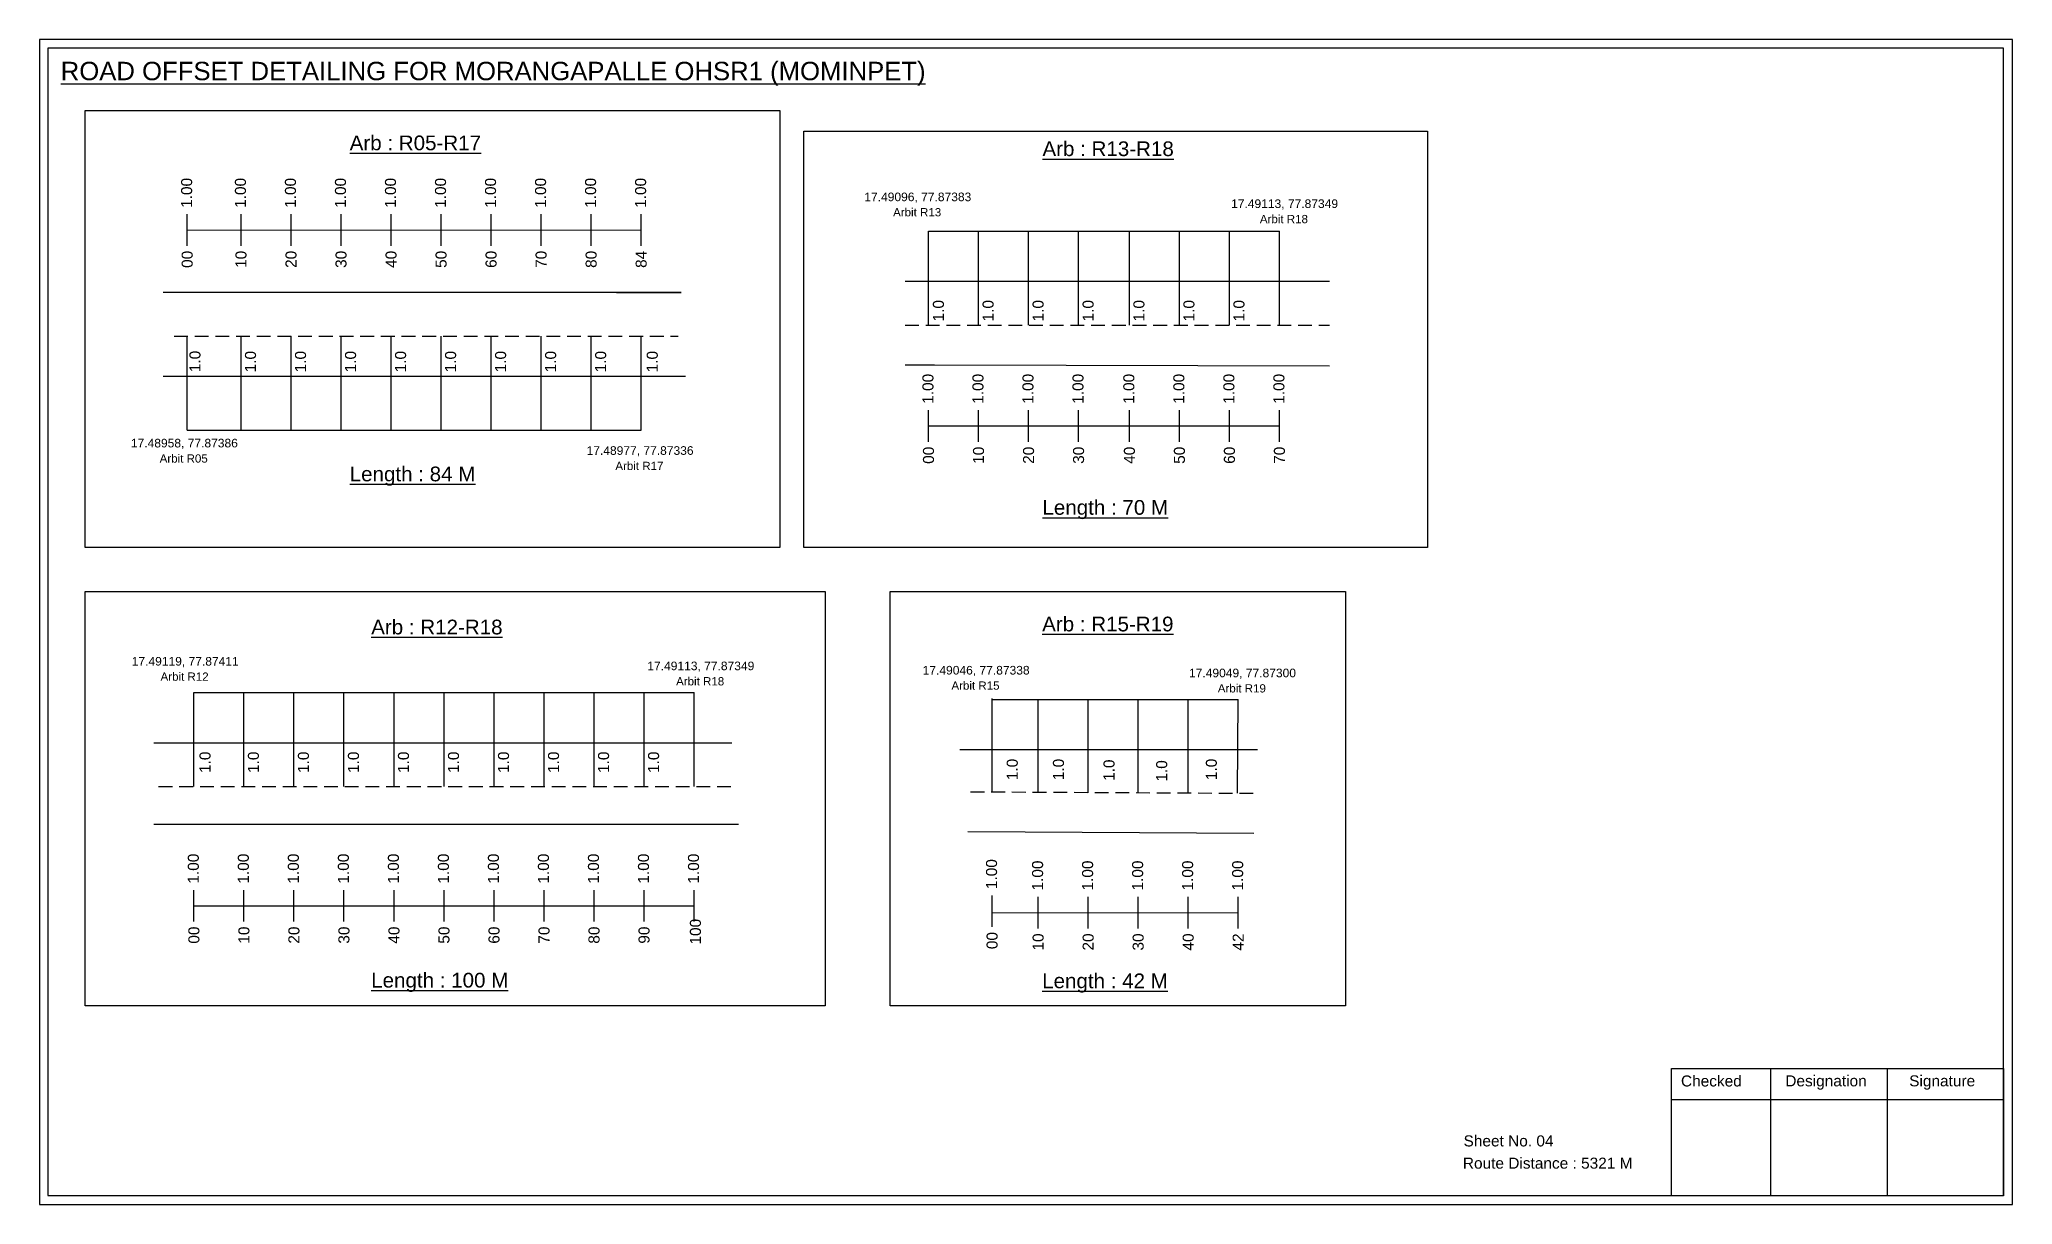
# Model space of a CAD drawing. Header units: inches. Extents: x 857 to 9621, y 2149 to 3662.
# Drawn here: x 6496 to 7033, y 3194 to 3511 of the extents above; entities that cross this region are included whole.
import ezdxf

# ---------------------------------------------------------------- set-up
doc = ezdxf.new("R2010")
doc.units = ezdxf.units.IN
doc.header["$MEASUREMENT"] = 0
doc.linetypes.add('DASHED2', pattern=[0.375, 0.25, -0.125])
doc.layers.add('PDF_Geometry', color=7, linetype='Continuous')
doc.layers.add('PDF_Text', color=5, linetype='Continuous')
doc.styles.add('PDF Arial', font='arial.ttf')
doc.styles.get("Standard").update_dxf_attribs({"font": 'arial.ttf'})

msp = doc.modelspace()

# ---------------------------------------------------------------- texts
at = {"color": 242, "true_color": 0xcd2027}
for s, height, p in [('%%UROAD OFFSET DETAILING FOR MORANGAPALLE OHSR1 (MOMINPET)', 5, (6501.86, 3499.59)), ('%%UArb : R05-R17', 4, (6580.43, 3480.55)), ('%%UArb : R13-R18', 4, (6768.79, 3478.96)), ('%%ULength : 84 M', 4, (6580.43, 3390.55)), ('%%ULength : 70 M', 4, (6768.79, 3381.46)), ('%%UArb : R12-R18', 4, (6586.28, 3348.94)), ('%%UArb : R15-R19', 4, (6768.71, 3349.76)), ('%%ULength : 100 M', 4, (6586.28, 3252.94)), ('%%ULength : 42 M', 4, (6768.71, 3252.76))]:
    msp.add_text(s, height=height, dxfattribs=at).set_placement(p)
at = {"color": 217, "true_color": 0x93278f}
for s, p in [('1.00', (6537.59, 3464.88)), ('1.00', (6552.22, 3464.88)), ('1.00', (6565.82, 3464.88)), ('1.00', (6579.42, 3464.88)), ('1.00', (6593.02, 3464.88)), ('1.00', (6606.62, 3464.88)), ('1.00', (6620.22, 3464.88)), ('1.00', (6633.82, 3464.88)), ('1.00', (6647.42, 3464.88)), ('1.00', (6661.02, 3464.88)), ('00', (6537.74, 3448.56)), ('10', (6552.37, 3448.56)), ('20', (6565.97, 3448.56)), ('30', (6579.57, 3448.56)), ('40', (6593.17, 3448.56)), ('50', (6606.77, 3448.56)), ('60', (6620.37, 3448.56)), ('70', (6633.97, 3448.56)), ('80', (6647.57, 3448.56)), ('84', (6661.17, 3448.56)), ('1.00', (6739.15, 3411.62)), ('1.00', (6752.75, 3411.62)), ('1.00', (6766.35, 3411.62)), ('1.00', (6779.95, 3411.62)), ('1.00', (6793.77, 3411.62)), ('1.00', (6807.37, 3411.62)), ('1.00', (6820.97, 3411.62)), ('1.00', (6834.57, 3411.62)), ('00', (6739.3, 3395.3)), ('10', (6752.9, 3395.3)), ('20', (6766.5, 3395.3)), ('30', (6780.1, 3395.3)), ('40', (6793.92, 3395.3)), ('50', (6807.52, 3395.3)), ('60', (6821.12, 3395.3)), ('70', (6834.72, 3395.3)), ('1.00', (6539.41, 3281.18)), ('1.00', (6553.01, 3281.18)), ('1.00', (6566.61, 3281.18)), ('1.00', (6580.21, 3281.18)), ('1.00', (6593.81, 3281.18)), ('1.00', (6607.41, 3281.18)), ('1.00', (6621.01, 3281.18)), ('1.00', (6634.61, 3281.18)), ('1.00', (6648.21, 3281.18)), ('1.00', (6661.81, 3281.18)), ('1.00', (6675.41, 3281.18)), ('1.00', (6756.44, 3279.69)), ('1.00', (6768.96, 3279.31)), ('1.00', (6782.56, 3279.31)), ('1.00', (6796.16, 3279.31)), ('1.00', (6809.76, 3279.31)), ('1.00', (6823.36, 3279.31)), ('00', (6539.56, 3264.86)), ('10', (6553.16, 3264.86)), ('20', (6566.76, 3264.86)), ('30', (6580.36, 3264.86)), ('40', (6593.96, 3264.86)), ('50', (6607.56, 3264.86)), ('60', (6621.16, 3264.86)), ('70', (6634.76, 3264.86)), ('80', (6648.36, 3264.86)), ('90', (6661.96, 3264.86)), ('100', (6675.93, 3264.62)), ('00', (6756.59, 3263.37)), ('10', (6769.11, 3262.99)), ('20', (6782.71, 3262.99)), ('30', (6796.31, 3262.99)), ('40', (6809.91, 3262.99)), ('42', (6823.51, 3262.99))]:
    msp.add_text(s, height=3, rotation=90, dxfattribs=at).set_placement(p)
at = {"color": 5}
for s, height, p in [('17.49096, 77.87383', 2.34, (6720.36, 3466.7)), ('17.49113, 77.87349', 2.34, (6820.08, 3464.85)), ('Arbit R13', 2.246, (6728.18, 3462.58)), ('Arbit R18', 2.246, (6827.9, 3460.72)), ('17.48958, 77.87386', 2.34, (6520.94, 3399.77)), ('Arbit R05', 2.246, (6528.76, 3395.64)), ('17.48977, 77.87336', 2.34, (6644.84, 3397.75)), ('Arbit R17', 2.246, (6652.66, 3393.62)), ('17.49119, 77.87411', 2.34, (6521.17, 3340.46)), ('Arbit R12', 2.246, (6529, 3336.34)), ('17.49113, 77.87349', 2.34, (6661.36, 3339.2)), ('Arbit R18', 2.246, (6669.18, 3335.07)), ('17.49046, 77.87338', 2.34, (6736.22, 3338.03)), ('17.49049, 77.87300', 2.34, (6808.64, 3337.28)), ('Arbit R15', 2.246, (6744.04, 3333.9)), ('Arbit R19', 2.246, (6816.46, 3333.15))]:
    msp.add_text(s, height=height, dxfattribs=at).set_placement(p)
for p in [(6742, 3434.01), (6755.5, 3434.01), (6769.1, 3434.01), (6782.7, 3434.01), (6796.51, 3434.01), (6810.11, 3434.01), (6823.71, 3434.01), (6539.86, 3420.22), (6554.96, 3420.17), (6568.56, 3420.17), (6582.16, 3420.17), (6595.76, 3420.17), (6609.36, 3420.17), (6622.96, 3420.17), (6636.56, 3420.17), (6650.16, 3420.17), (6664.19, 3420.17), (6542.59, 3311.26), (6555.75, 3311.26), (6569.35, 3311.26), (6582.95, 3311.26), (6596.55, 3311.26), (6610.15, 3311.26), (6623.75, 3311.26), (6637.35, 3311.26), (6650.95, 3311.26), (6664.55, 3311.26), (6762.07, 3309.3), (6774.64, 3309.3), (6788.38, 3309.1), (6802.7, 3308.91), (6816.21, 3309.32)]:
    msp.add_text('1.0', height=3, rotation=90).set_placement(p)
for s, p in [('Sheet No. 04', (6883.29, 3209.75)), ('Route Distance : 5321 M', (6883.1, 3203.7))]:
    msp.add_text(s, height=3).set_placement(p)
at = {"layer": 'PDF_Text', "color": 7, "attachment_point": 7, "style": 'PDF Arial'}
for s, insert, char_height in [('Checked', (6942.4, 3226), 3.001), ('Designation', (6970.77, 3225.17), 3.0006), ('Signature', (7004.45, 3225.17), 3.001)]:
    msp.add_mtext(s, dxfattribs=dict(at, insert=insert, char_height=char_height))

# ---------------------------------------------------------------- linework, layer by layer
at = {"color": 217, "true_color": 0x93278f}
for p, q in [((6536.26, 3454.58), (6536.26, 3463.14)), ((6550.89, 3454.58), (6550.89, 3463.14)), ((6564.49, 3454.58), (6564.49, 3463.14)), ((6578.09, 3454.58), (6578.09, 3463.14)), ((6591.69, 3454.58), (6591.69, 3463.14)), ((6605.29, 3454.58), (6605.29, 3463.14)), ((6618.89, 3454.58), (6618.89, 3463.14)), ((6632.49, 3454.58), (6632.49, 3463.14)), ((6646.09, 3454.58), (6646.09, 3463.14)), ((6659.69, 3454.58), (6659.69, 3463.14)), ((6536.26, 3458.86), (6659.69, 3458.93)), ((6737.83, 3401.32), (6737.83, 3409.88)), ((6751.43, 3401.32), (6751.43, 3409.88)), ((6765.03, 3401.32), (6765.03, 3409.88)), ((6778.63, 3401.32), (6778.63, 3409.88)), ((6792.44, 3401.32), (6792.44, 3409.88)), ((6806.04, 3401.32), (6806.04, 3409.88)), ((6819.64, 3401.32), (6819.64, 3409.88)), ((6833.24, 3401.32), (6833.24, 3409.88)), ((6737.83, 3405.59), (6833.24, 3405.65)), ((6538.08, 3270.89), (6538.08, 3279.45)), ((6551.68, 3270.89), (6551.68, 3279.45)), ((6565.28, 3270.89), (6565.28, 3279.45)), ((6578.88, 3270.89), (6578.88, 3279.45)), ((6592.48, 3270.89), (6592.48, 3279.45)), ((6606.08, 3270.89), (6606.08, 3279.45)), ((6619.68, 3270.89), (6619.68, 3279.45)), ((6633.28, 3270.89), (6633.28, 3279.45)), ((6646.88, 3270.89), (6646.88, 3279.45)), ((6660.48, 3270.89), (6660.48, 3279.45)), ((6674.08, 3270.89), (6674.08, 3279.45)), ((6755.11, 3269.4), (6755.11, 3277.96)), ((6538.08, 3275.16), (6674.08, 3275.19)), ((6755.11, 3273.28), (6822.03, 3273.3)), ((6767.63, 3269.01), (6767.63, 3277.57)), ((6781.23, 3269.01), (6781.23, 3277.57)), ((6794.83, 3269.01), (6794.83, 3277.57)), ((6808.43, 3269.01), (6808.43, 3277.57)), ((6822.03, 3269.01), (6822.03, 3277.57))]:
    msp.add_line(p, q, dxfattribs=at)
at = {"color": 5}
for p, q in [((6737.83, 3458.55), (6833.24, 3458.55)), ((6536.26, 3404.44), (6659.69, 3404.44)), ((6538.08, 3333.12), (6674.08, 3333.12)), ((6755.11, 3331.25), (6822.03, 3331.25))]:
    msp.add_line(p, q, dxfattribs=at)
for p, q in [((6737.83, 3433.02), (6737.83, 3458.55)), ((6751.43, 3433.02), (6751.43, 3458.55)), ((6765.03, 3433.02), (6765.03, 3458.55)), ((6778.63, 3433.02), (6778.63, 3458.55)), ((6792.44, 3433.02), (6792.44, 3458.55)), ((6806.04, 3433.02), (6806.04, 3458.55)), ((6819.64, 3433.02), (6819.64, 3458.55)), ((6833.24, 3433.02), (6833.24, 3458.55)), ((6846.84, 3444.9), (6731.42, 3444.9)), ((6670.57, 3441.86), (6529.71, 3441.86)), ((6652.95, 3441.86), (6670.57, 3441.86)), ((6536.26, 3404.44), (6536.26, 3429.97)), ((6550.89, 3404.44), (6550.89, 3429.97)), ((6564.49, 3404.44), (6564.49, 3429.97)), ((6578.09, 3404.44), (6578.09, 3429.97)), ((6591.69, 3404.44), (6591.69, 3429.97)), ((6605.29, 3404.44), (6605.29, 3429.97)), ((6618.89, 3404.44), (6618.89, 3429.97)), ((6632.49, 3404.44), (6632.49, 3429.97)), ((6646.09, 3404.44), (6646.09, 3429.97)), ((6659.69, 3404.44), (6659.69, 3429.97)), ((6529.71, 3419.17), (6561.82, 3419.17)), ((6561.82, 3419.17), (6671.7, 3419.17)), ((6731.42, 3422.21), (6739.48, 3422.21)), ((6739.48, 3422.21), (6846.84, 3421.92)), ((6538.08, 3307.59), (6538.08, 3333.12)), ((6551.68, 3307.59), (6551.68, 3333.12)), ((6565.28, 3307.59), (6565.28, 3333.12)), ((6578.88, 3307.59), (6578.88, 3333.12)), ((6592.48, 3307.59), (6592.48, 3333.12)), ((6606.08, 3307.59), (6606.08, 3333.12)), ((6619.68, 3307.59), (6619.68, 3333.12)), ((6633.28, 3307.59), (6633.28, 3333.12)), ((6646.88, 3307.59), (6646.88, 3333.12)), ((6660.48, 3307.59), (6660.48, 3333.12)), ((6674.08, 3307.59), (6674.08, 3333.12)), ((6755.11, 3306.01), (6755.11, 3331.55)), ((6767.63, 3305.96), (6767.63, 3331.25)), ((6781.23, 3305.91), (6781.23, 3331.25)), ((6794.83, 3305.97), (6794.83, 3331.25)), ((6808.43, 3305.71), (6808.43, 3331.25)), ((6821.8, 3305.75), (6822.03, 3331.25)), ((6527.21, 3319.47), (6684.36, 3319.47)), ((6827.28, 3317.58), (6746.32, 3317.58)), ((6686.18, 3297.29), (6527.21, 3297.29)), ((6748.54, 3295.37), (6826.26, 3294.94))]:
    msp.add_line(p, q)
at = {"linetype": 'DASHED2', "ltscale": 15}
for p, q in [((6532.68, 3429.97), (6669.72, 3429.97)), ((6731.42, 3433.02), (6846.84, 3433.02)), ((6528.48, 3307.59), (6684.36, 3307.59)), ((6749.25, 3306.16), (6827.53, 3305.75))]:
    msp.add_line(p, q, dxfattribs=at)
for points in [[(6508.49, 3491.39), (6697.41, 3491.39), (6697.41, 3372.56), (6508.49, 3372.56)], [(6703.9, 3485.72), (6873.52, 3485.72), (6873.52, 3372.56), (6703.9, 3372.56)], [(6508.49, 3360.61), (6709.73, 3360.61), (6709.73, 3247.93), (6508.49, 3247.93)], [(6727.41, 3360.61), (6851.21, 3360.61), (6851.21, 3247.93), (6727.41, 3247.93)]]:
    msp.add_lwpolyline(points, close=True)
at = {"layer": 'PDF_Geometry'}
for points in [[(6496.08, 3510.66), (6496.08, 3193.95), (7032.55, 3193.95), (7032.55, 3510.66)], [(6498.4, 3508.34), (6498.4, 3196.37), (7030.13, 3196.37), (7030.13, 3508.34)]]:
    msp.add_lwpolyline(points, close=True, dxfattribs=at)
at = {"layer": 'PDF_Geometry', "color": 242, "true_color": 0xcc1f26}
msp.add_lwpolyline([(7030.13, 3196.28), (6939.79, 3196.28), (6939.79, 3230.89), (7030.13, 3230.89)], close=True, dxfattribs=at)
for points in [[(6966.77, 3230.89), (6966.77, 3196.28)], [(6998.5, 3230.89), (6998.5, 3196.28)], [(6939.79, 3222.52), (7030.13, 3222.52)]]:
    msp.add_lwpolyline(points, dxfattribs=at)

msp.set_redraw_order([(e.dxf.handle, doc.entitydb.next_handle()) for e in msp.query("TEXT MTEXT ATTDEF DIMENSION ARC_DIMENSION")])  # texts and dimensions are drawn at this point

doc.saveas('drawing.dxf')
